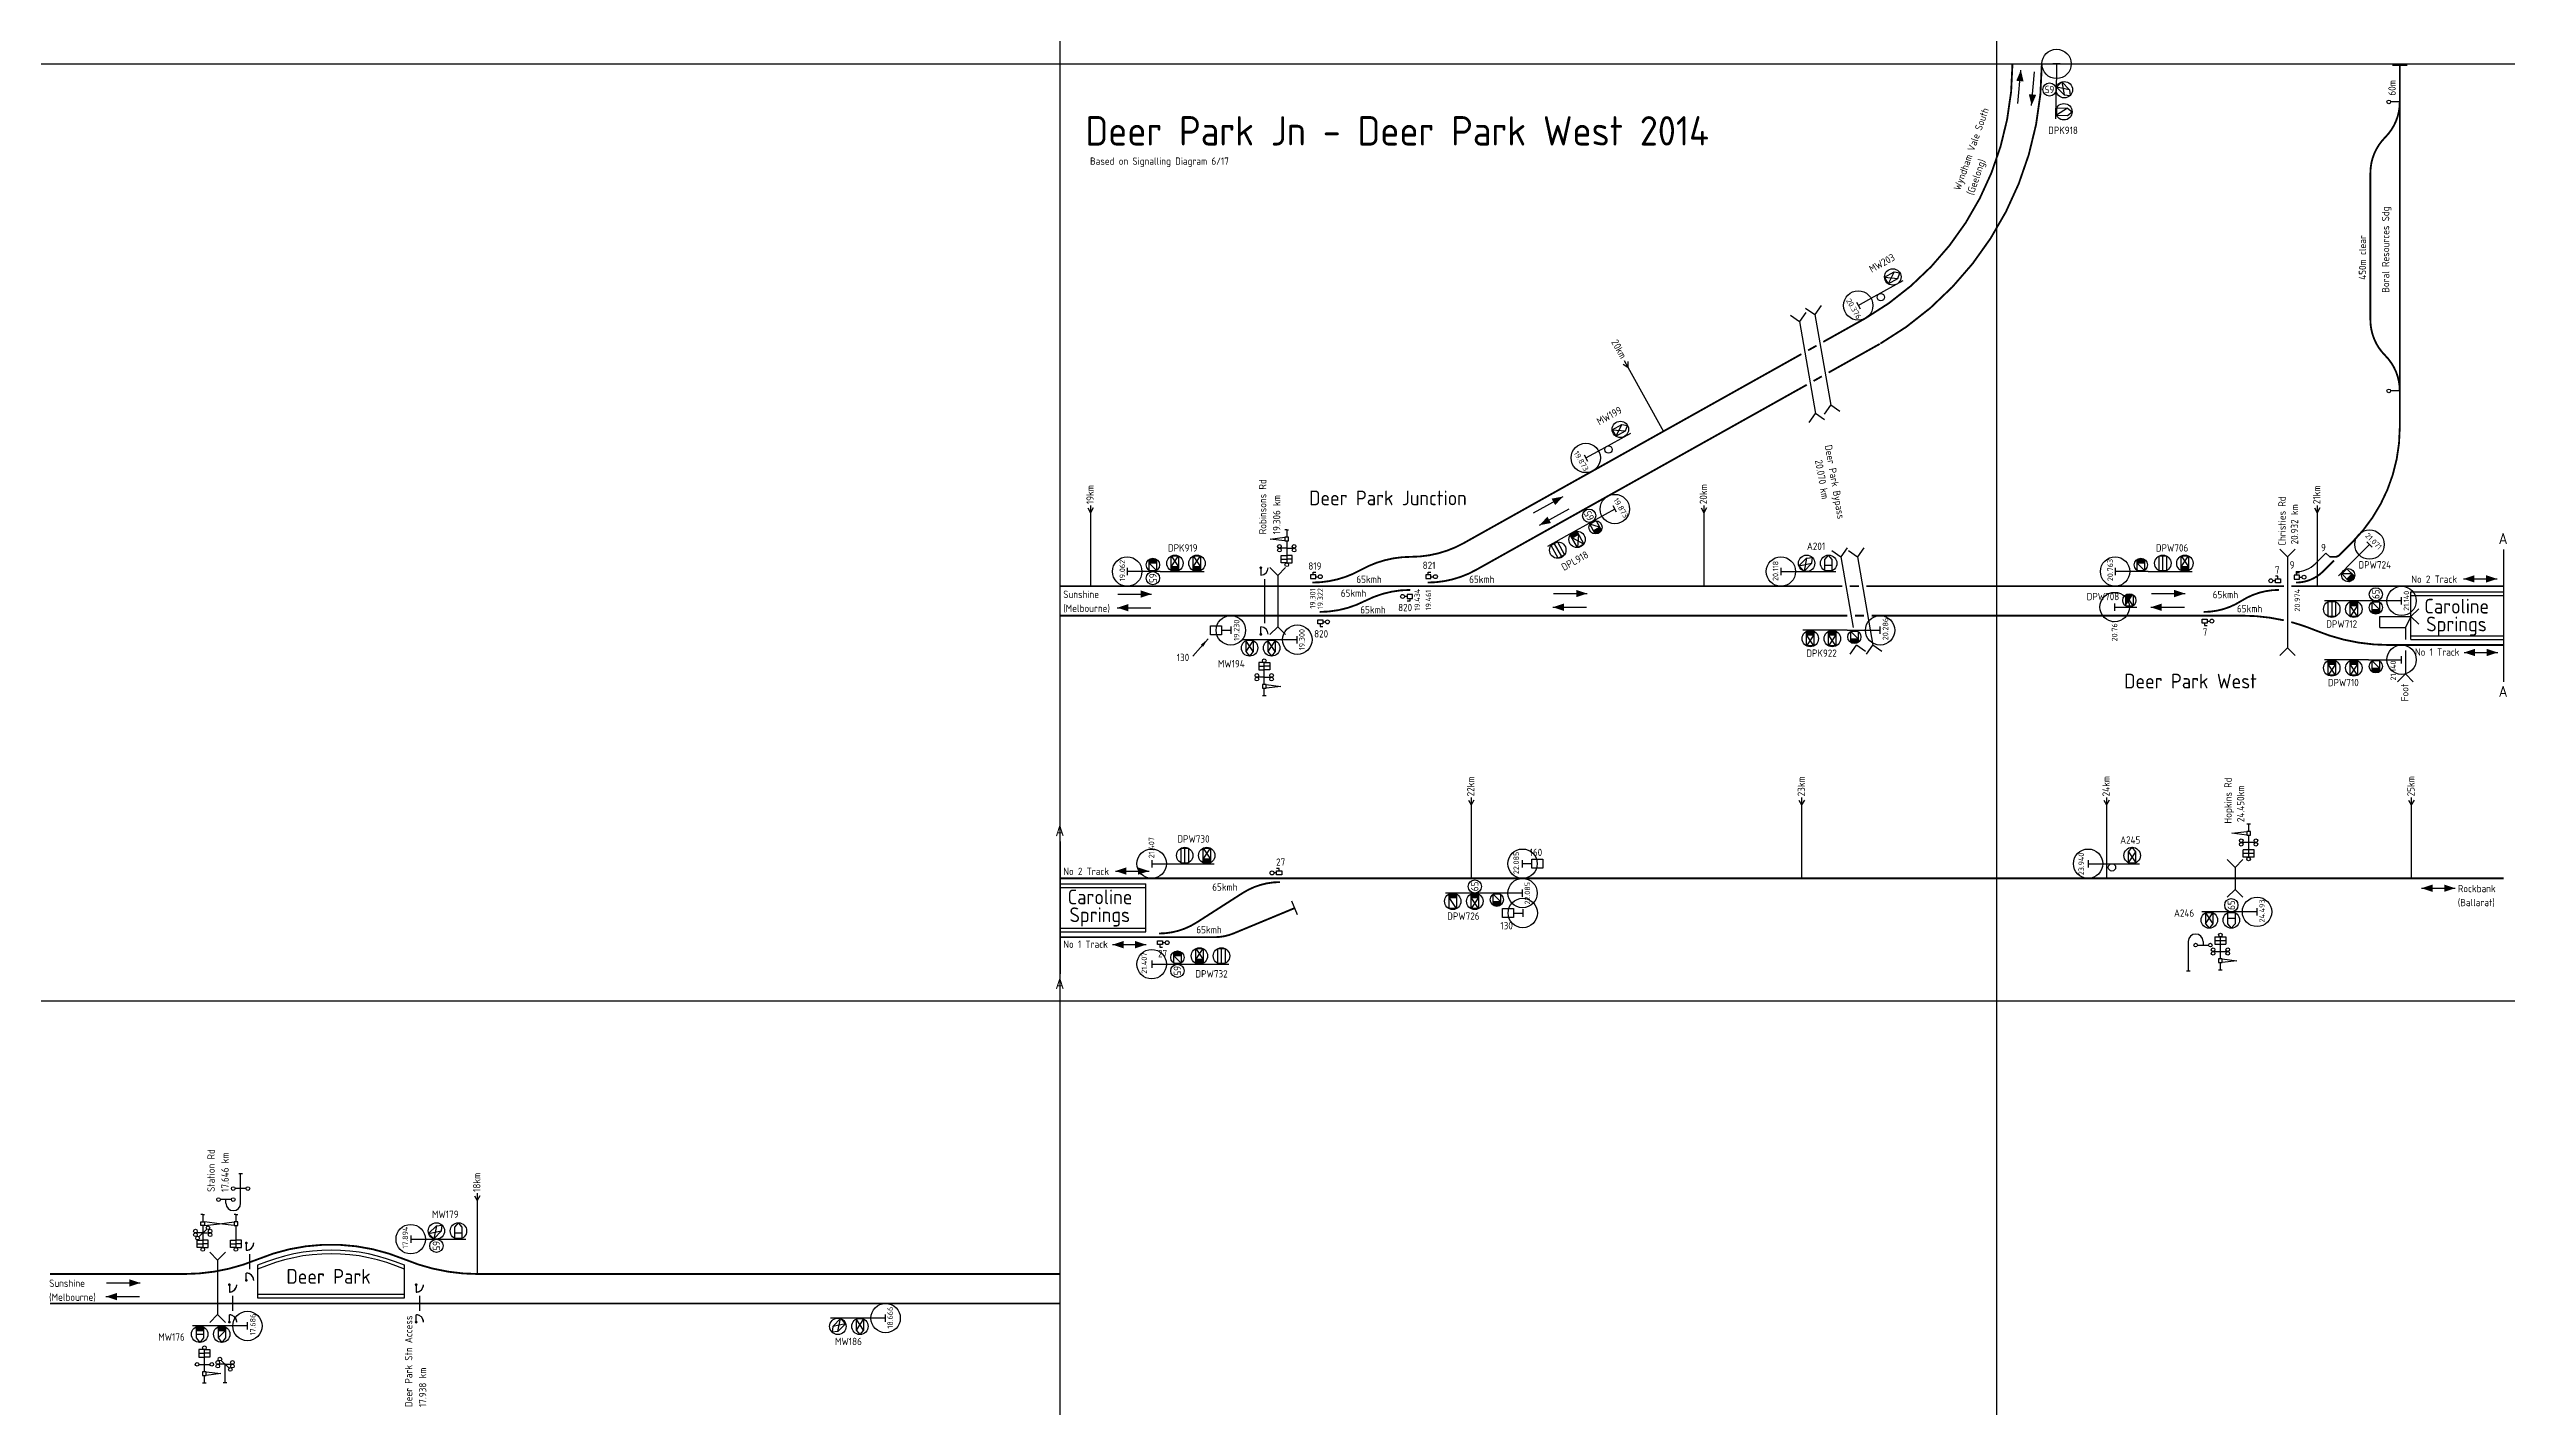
# Model space of a CAD drawing. Extents: x -391 to 278, y -454 to 280.
# Drawn here: x -391 to 278, y -454 to -84 of the extents above; entities that cross this region are included whole.
import ezdxf

# ---------------------------------------------------------------- set-up
doc = ezdxf.new("R2010")
doc.units = 0
doc.linetypes.add('DASHED2', pattern=[0.375, 0.25, -0.125])
doc.layers.get('0').update_dxf_attribs({"linetype": 'CONTINUOUS'})
doc.layers.add('CONST', color=1, linetype='CONTINUOUS')
doc.layers.add('LINE', color=5, linetype='CONTINUOUS')
doc.styles.get("Standard").update_dxf_attribs({"font": 'ISOCP'})
doc.dimstyles.new('ISO-25', dxfattribs={"dimtxt": 2.5, "dimasz": 2.5, "dimexe": 1.25, "dimexo": 0.625, "dimtad": 1, "dimtih": 1, "dimdec": 4, "dimtxsty": 'STANDARD', "dimcen": 2.5, "dimazin": 3, "dimtfac": 1, "dimtdec": 4, "dimtmove": 0, "dimatfit": 3, "dimtvp": 1, "dimtolj": 1, "dimtzin": 0})

msp = doc.modelspace()

# ---------------------------------------------------------------- texts
for s, height, rotation, p in [('60m', 2, 90, (248.14956, -96.76394)), ('Wyndham Vale South', 2, 70.45659, (129.56044, -122.74051)), ('65', 2, 179, (155.15814, -94.1244)), ('(Geelong)', 2, 70.45659, (133.14151, -124.01169)), ('Boral Resources Sdg', 2, 90, (246.38217, -150.42214)), ('MW203', 2, 29, (105.46787, -145.03619)), ('450m clear', 2, 90, (240.09813, -146.88424)), ('20.376', 1.5, 300, (98.42826, -152.53396)), ('20km', 2, 299, (34.47872, -163.84108)), ('MW199', 2, 29, (31.28605, -186.53388)), ('19.873', 1.5, 300, (24.24644, -194.03165)), ('Deer Park Bypass', 2, 280, (92.65657, -192.01342)), ('20.070 km', 2, 280, (90.00418, -196.05781)), ('19km', 2, 90, (-106.36924, -207.95781)), ('Robinsons Rd', 2, 90, (-59.37818, -216.14925)), ('19.306 km', 2, 90, (-55.57818, -216.14925)), ('19.873', 1.5, 300, (35.04494, -206.78223)), ('20km', 2, 90, (60.63076, -207.95781)), ('Christies Rd', 2, 90, (218.18008, -219.28785)), ('21km', 2, 90, (227.63076, -207.95781)), ('65', 2, 119, (30.01025, -211.73804)), ('20.932 km', 2, 90, (221.58741, -218.89552)), ('DPL918', 2, 29, (21.66557, -226.15876)), ('21.071', 1.5, 315, (239.67686, -216.69499)), ('19.062', 1.5, 90, (-97.83688, -228.90992)), ('65', 2, 270, (-91.26091, -226.81593)), ('20.118', 1.5, 90, (80.01421, -228.86088)), ('20.763', 1.5, 90, (171.16312, -228.90992)), ('19.301', 1.5, 90, (-46.0042, -236.36409)), ('19.322', 1.5, 90, (-43.94266, -236.56025)), ('19.434', 1.5, 90, (-17.53549, -236.95257)), ('19.461', 1.5, 90, (-14.49228, -236.85449)), ('20.974', 1.5, 90, (222.11039, -237.19329)), ('65', 2, 90, (243.73533, -233.76111)), ('21.140', 1.5, 90, (251.80769, -236.99624)), ('19.230', 1.5, 90, (-66.72804, -245.13787)), ('20.286', 1.5, 90, (109.95922, -244.99941)), ('20.761', 1.5, 90, (172.34221, -245.30438)), ('19.300', 1.5, 90, (-48.95964, -247.68798)), ('21.140', 1.5, 90, (248.22524, -255.94451)), ('Foot', 2, 90, (251.59361, -261.60697)), ('22km', 2, 90, (-2.72071, -287.47204)), ('23km', 2, 90, (87.27929, -287.47204)), ('24km', 2, 90, (170.27929, -287.47204)), ('Hopkins Rd', 2, 90, (203.49611, -294.87454)), ('24.450km', 2, 90, (206.90344, -294.48222)), ('25km', 2, 90, (253.27929, -287.47204)), ('21.407', 1.5, 90, (-89.90215, -304.33715)), ('22.085', 1.5, 90, (9.40978, -308.65736)), ('23.940', 1.5, 90, (163.2651, -308.95044)), ('65', 2, 90, (-1.61614, -313.27533)), ('22.085', 1.5, 90, (12.45576, -316.90368)), ('65', 2, 90, (204.38386, -318.38112)), ('24.493', 1.5, 90, (212.47373, -321.80701)), ('21.407', 1.5, 90, (-91.86761, -335.7524)), ('65', 2, 270, (-84.595, -333.66795)), ('Station Rd', 2, 90, (-345.72039, -395.12228)), ('17.646 km', 2, 90, (-341.92039, -395.12228)), ('18km', 2, 90, (-273.36924, -395.14151)), ('17.894', 1.5, 90, (-293.08405, -410.55742)), ('65', 2, 270, (-286.35917, -408.51248)), ('18.666', 1.5, 90, (-161.06745, -432.32157)), ('17.686', 1.5, 90, (-334.61611, -434.1833)), ('Deer Park Stn Access', 2, 90, (-291.92436, -453.67674)), ('17.938 km', 2, 90, (-288.12436, -453.67674))]:
    msp.add_text(s, height=height, rotation=rotation).set_placement(p)
for s, height, p in [('Deer Park Jn - Deer Park West 2014', 8, (-108.64269, -110.35249)), ('DPK918', 2, (153.51137, -107.20872)), ('Based on Signalling Diagram 6/17', 2, (-107.37154, -115.60516)), ('Deer Park Junction', 4, (-47.7261, -208.26023)), ('DPK919', 2, (-86.16296, -220.85807)), ('A201', 2, (87.817, -220.41542)), ('DPW706', 2, (182.83704, -220.85807)), ('9', 2, (227.80771, -220.77297)), ('A', 3, (276.17428, -218.79952)), ('819', 2, (-47.94885, -225.80584)), ('65kmh', 2, (-34.86698, -229.40002)), ('821', 2, (-16.80706, -225.60961)), ('65kmh', 2, (-4.14041, -229.40002)), ('7', 2, (215.24399, -226.8541)), ('9', 2, (219.2671, -225.48087)), ('DPW724', 2, (238.00745, -225.46789)), ('No 2 Track', 2, (252.39099, -229.37485)), ('Sunshine', 2, (-114.66564, -233.49357)), ('65kmh', 2, (-39.09739, -233.18253)), ('DPW708', 2, (163.98879, -234.09903)), ('65kmh', 2, (198.32573, -233.56276)), ('Caroline', 4, (255.94721, -237.71934)), ('(Melbourne)', 2, (-114.66564, -237.29357)), ('65kmh', 2, (-33.79631, -237.69426)), ('820', 2, (-23.49342, -237.08518)), ('65kmh', 2, (204.90897, -237.39141)), ('DPW712', 2, (229.22244, -241.55321)), ('Springs', 4, (256.4385, -242.57057)), ('820', 2, (-46.36657, -244.24511)), ('DPK922', 2, (87.66703, -249.50196)), ('7', 2, (195.59253, -243.73942)), ('No 1 Track', 2, (253.37374, -249.20528)), ('130', 2, (-83.76871, -250.66598)), ('MW194', 2, (-72.5706, -252.38541)), ('Deer Park West', 4, (174.19619, -258.10729)), ('DPW710', 2, (229.66703, -257.50196)), ('A', 3, (276.17428, -260.41156)), ('A', 3, (-116.82572, -298.31374)), ('DPW730', 2, (-83.59961, -300.05896)), ('A245', 2, (173.11108, -300.34972)), ('No 2 Track', 2, (-114.66439, -308.88908)), ('27', 2, (-56.72272, -306.36832)), ('160', 2, (12.30736, -303.73276)), ('Caroline', 4, (-113.46677, -316.84081)), ('65kmh', 2, (-74.11257, -313.17516)), ('Rockbank', 2, (265.05516, -313.56545)), ('Springs', 4, (-112.97548, -321.69204)), ('DPW726', 2, (-10.12903, -321.06743)), ('A246', 2, (187.77182, -320.25074)), ('(Ballarat)', 2, (265.05516, -317.36545)), ('No 1 Track', 2, (-114.66439, -328.71951)), ('65kmh', 2, (-78.43589, -324.75927)), ('130', 2, (4.3478, -323.66316)), ('27', 2, (-88.8657, -331.25364)), ('A', 3, (-116.82572, -339.92578)), ('DPW732', 2, (-78.68667, -336.7747)), ('MW179', 2, (-286.55744, -402.21005)), ('Sunshine', 2, (-390.80119, -420.97118)), ('Deer Park', 4, (-326.20776, -420.11843)), ('(Melbourne)', 2, (-390.80119, -424.77118)), ('MW176', 2, (-361.09632, -435.62021)), ('MW186', 2, (-176.82497, -436.82283))]:
    msp.add_text(s, height=height).set_placement(p)

# ---------------------------------------------------------------- linework, layer by layer
for p, q in [((145.29623, -98.95837), (146.07709, -89.82263)), ((148.99156, -99.4712), (149.77243, -90.33546)), ((156.79007, -88.15009), (154.79037, -88.11519)), ((155.73786, -91.13218), (155.63315, -97.13127)), ((155.79022, -88.13264), (155.73786, -91.13218)), ((157.2338, -93.03726), (155.79512, -94.42658)), ((157.2338, -93.03726), (157.8791, -96.5846)), ((157.2338, -93.03726), (159.31778, -95.19528)), ((247.25373, -88.49495), (251.25373, -88.49495)), ((155.63315, -97.13127), (155.52843, -103.13036)), ((155.81682, -100.13493), (155.78192, -102.13463)), ((158.81637, -100.18729), (155.78192, -102.13463)), ((159.31778, -95.19528), (155.79512, -94.42658)), ((155.79512, -94.42658), (157.8791, -96.5846)), ((155.81682, -100.13493), (158.81637, -100.18729)), ((157.8791, -96.5846), (159.45708, -96.77909)), ((158.81637, -100.18729), (160.03479, -101.20871)), ((159.31778, -95.19528), (159.45708, -96.77909)), ((249.25373, -98.49495), (246.75373, -98.49495)), ((155.78192, -102.13463), (158.78146, -102.18699)), ((158.78146, -102.18699), (160.03479, -101.20871)), ((108.78808, -150.00279), (114.03579, -147.09393)), ((108.96844, -146.20284), (111.5923, -144.74841)), ((108.96844, -146.20284), (112.56192, -146.49765)), ((108.96844, -146.20284), (109.93806, -147.95208)), ((111.5923, -144.74841), (109.93806, -147.95208)), ((109.93806, -147.95208), (112.56192, -146.49765)), ((111.5923, -144.74841), (113.1582, -145.02377)), ((112.56192, -146.49765), (113.1582, -145.02377)), ((91.65675, -153.8498), (89.93602, -156.30726)), ((101.30631, -153.00664), (102.27593, -154.75588)), ((101.79112, -153.88126), (106.16422, -151.45721)), ((106.16422, -151.45721), (108.78808, -150.00279)), ((83.30768, -156.54218), (85.76513, -158.26291)), ((87.48586, -155.80546), (85.76513, -158.26291)), ((85.76513, -158.26291), (90.17877, -183.2939)), ((87.47857, -154.58653), (89.93602, -156.30726)), ((89.93602, -156.30726), (94.28906, -180.99458)), ((37.7666, -169.8719), (39.05235, -170.64446)), ((38.08273, -168.89522), (39.05235, -170.64446)), ((39.07853, -169.14468), (39.05235, -170.64446)), ((249.25373, -177.12236), (246.75373, -177.12236)), ((34.78662, -187.70052), (37.41048, -186.24609)), ((37.41048, -186.24609), (35.75624, -189.44976)), ((37.41048, -186.24609), (38.97638, -186.52146)), ((38.3801, -187.99533), (38.97638, -186.52146)), ((88.45804, -185.75136), (90.17877, -183.2939)), ((92.63623, -185.01463), (90.17877, -183.2939)), ((92.56833, -183.45204), (94.28906, -180.99458)), ((96.74652, -182.71531), (94.28906, -180.99458)), ((27.6093, -195.37895), (31.9824, -192.9549)), ((31.9824, -192.9549), (34.60626, -191.50047)), ((34.60626, -191.50047), (39.85398, -188.59161)), ((34.78662, -187.70052), (38.3801, -187.99533)), ((34.78662, -187.70052), (35.75624, -189.44976)), ((35.75624, -189.44976), (38.3801, -187.99533)), ((27.12449, -194.50433), (28.09411, -196.25357)), ((13.38861, -210.32367), (21.40804, -205.87843)), ((-108.01279, -208.98948), (-107.26279, -210.28852)), ((-107.26279, -208.28852), (-107.26279, -210.28852)), ((-106.51279, -208.98948), (-107.26279, -210.28852)), ((15.02315, -213.67728), (23.04258, -209.23204)), ((27.64373, -213.65284), (22.39601, -216.5617)), ((32.89144, -210.74398), (27.64373, -213.65284)), ((30.41437, -212.46323), (28.66513, -213.43284)), ((31.38399, -214.21246), (28.66513, -213.43284)), ((30.11956, -216.0567), (28.66513, -213.43284)), ((30.41437, -212.46323), (31.8688, -215.08708)), ((35.5153, -209.28955), (32.89144, -210.74398)), ((36.00011, -210.16417), (35.03049, -208.41493)), ((58.98721, -208.98948), (59.73721, -210.28852)), ((59.73721, -208.28852), (59.73721, -210.28852)), ((60.48721, -208.98948), (59.73721, -210.28852)), ((225.98721, -208.98948), (226.73721, -210.28852)), ((226.73721, -208.28852), (226.73721, -210.28852)), ((227.48721, -208.98948), (226.73721, -210.28852)), ((-58.32697, -217.44111), (-54.32697, -216.94111)), ((-54.32697, -217.94111), (-58.32697, -217.44111)), ((-53.82697, -219.94111), (-55.82697, -219.94111)), ((-54.32697, -216.94111), (-54.32697, -217.94111)), ((-53.82697, -216.94111), (-54.32697, -216.94111)), ((-54.32697, -217.94111), (-53.32697, -217.94111)), ((-53.82697, -214.94111), (-54.32648, -214.96329)), ((-53.82697, -214.94111), (-53.32746, -214.96329)), ((-53.82697, -214.94111), (-53.82697, -216.94111)), ((-53.82697, -214.94111), (-53.82697, -216.94111)), ((-53.32697, -216.94111), (-53.82697, -216.94111)), ((-53.82697, -217.94111), (-53.82697, -223.94111)), ((-53.82697, -217.94111), (-53.82697, -223.94111)), ((-53.82697, -219.94111), (-51.82697, -219.94111)), ((-53.32697, -217.94111), (-53.32697, -216.94111)), ((22.39601, -216.5617), (17.14829, -219.47056)), ((19.8866, -218.2226), (18.13736, -219.19222)), ((20.0766, -222.69069), (18.13736, -219.19222)), ((19.01198, -218.70741), (20.95122, -222.20589)), ((19.8866, -218.2226), (21.82584, -221.72108)), ((25.13431, -215.31374), (23.38508, -216.28336)), ((25.32431, -219.78184), (23.38508, -216.28336)), ((23.86989, -217.15798), (25.61912, -216.18836)), ((27.07355, -218.81222), (23.86989, -217.15798)), ((25.13431, -215.31374), (27.07355, -218.81222)), ((25.61912, -216.18836), (25.32431, -219.78184)), ((27.07355, -218.81222), (25.32431, -219.78184)), ((29.63475, -215.18208), (31.38399, -214.21246)), ((31.8688, -215.08708), (30.11956, -216.0567)), ((94.59712, -220.56779), (97.05457, -222.28852)), ((98.7753, -219.83106), (97.05457, -222.28852)), ((99.11284, -220.56779), (101.5703, -222.28852)), ((103.29103, -219.83106), (101.5703, -222.28852)), ((216.56611, -220.1672), (218.68744, -222.28852)), ((220.80876, -220.1672), (218.68744, -222.28852)), ((241.01173, -218.93916), (236.76909, -223.1818)), ((241.71884, -219.64627), (240.30462, -218.23205)), ((277.51395, -220.28852), (277.51395, -256.28852)), ((-97.26279, -225.28852), (-97.26279, -227.28852)), ((-88.26279, -226.28852), (-97.26279, -226.28852)), ((-91.26279, -222.98574), (-89.26279, -222.98574)), ((-91.26279, -225.98574), (-91.26279, -222.98574)), ((-91.26279, -223.98574), (-89.26279, -225.98574)), ((-89.26279, -223.98574), (-91.26279, -223.98574)), ((-91.26279, -225.98574), (-89.26279, -225.98574)), ((-89.26279, -222.98574), (-89.26279, -225.98574)), ((-88.26279, -226.28852), (-82.26279, -226.28852)), ((-85.26279, -222.05245), (-83.26279, -222.05245)), ((-85.26279, -226.05245), (-85.26279, -222.05245)), ((-85.26279, -222.05245), (-83.26279, -225.05245)), ((-85.26279, -225.05245), (-83.26279, -222.05245)), ((-83.26279, -225.05245), (-85.26279, -225.05245)), ((-85.26279, -226.05245), (-83.26279, -226.05245)), ((-83.26279, -222.05245), (-83.26279, -226.05245)), ((-82.26279, -226.28852), (-76.26279, -226.28852)), ((-79.26279, -225.05245), (-77.26279, -222.05245)), ((-79.26279, -222.05245), (-77.26279, -225.05245)), ((-79.26279, -226.05245), (-79.26279, -222.05245)), ((-79.26279, -222.05245), (-77.26279, -222.05245)), ((-77.26279, -225.05245), (-79.26279, -225.05245)), ((-79.26279, -226.05245), (-77.26279, -226.05245)), ((-77.26279, -222.05245), (-77.26279, -226.05245)), ((-60.87623, -225.27437), (-60.87623, -227.27437)), ((-58.38411, -225.20537), (-56.26279, -227.32669)), ((-54.14147, -225.20537), (-56.26279, -227.32669)), ((-56.26279, -227.32669), (-56.26279, -241.32669)), ((-55.32697, -221.94111), (-53.82697, -221.94111)), ((-55.32697, -223.94111), (-55.32697, -221.94111)), ((-55.32697, -222.94111), (-53.82697, -222.94111)), ((-53.82697, -223.94111), (-55.32697, -223.94111)), ((-52.32697, -221.94111), (-53.82697, -221.94111)), ((-52.32697, -222.94111), (-53.82697, -222.94111)), ((-53.82697, -223.94111), (-52.32697, -223.94111)), ((-52.32697, -223.94111), (-52.32697, -221.94111)), ((-46.64141, -226.44713), (-45.93141, -226.44713)), ((-46.64141, -227.15713), (-46.64141, -226.44713)), ((-15.27863, -226.44713), (-14.56863, -226.44713)), ((-15.27863, -227.15713), (-15.27863, -226.44713)), ((21.82584, -221.72108), (20.0766, -222.69069)), ((80.73721, -225.28852), (80.73721, -227.28852)), ((80.73721, -226.28852), (83.73721, -226.28852)), ((83.73721, -226.28852), (89.73721, -226.28852)), ((85.61589, -224.75956), (87.73721, -222.63824)), ((85.61589, -224.75956), (89.15142, -224.05245)), ((85.61589, -224.75956), (87.0301, -226.17377)), ((87.73721, -222.63824), (87.0301, -226.17377)), ((87.0301, -226.17377), (89.15142, -224.05245)), ((87.73721, -222.63824), (89.31835, -222.47131)), ((89.15142, -224.05245), (89.31835, -222.47131)), ((89.73721, -226.28852), (95.73721, -226.28852)), ((92.73721, -223.05245), (93.73721, -221.81638)), ((92.73721, -226.05245), (92.73721, -223.05245)), ((92.73721, -224.55245), (94.73721, -224.55245)), ((92.73721, -226.05245), (94.73721, -226.05245)), ((94.73721, -223.05245), (93.73721, -221.81638)), ((94.73721, -226.05245), (94.73721, -223.05245)), ((97.05457, -222.28852), (100.44991, -241.54443)), ((101.5703, -222.28852), (105.80215, -246.28852)), ((171.73721, -225.28852), (171.73721, -227.28852)), ((180.73721, -226.28852), (171.73721, -226.28852)), ((177.73721, -225.98574), (177.73721, -222.98574)), ((177.73721, -222.98574), (179.73721, -222.98574)), ((177.73721, -223.98574), (179.73721, -225.98574)), ((179.73721, -223.98574), (177.73721, -223.98574)), ((177.73721, -225.98574), (179.73721, -225.98574)), ((179.73721, -222.98574), (179.73721, -225.98574)), ((180.73721, -226.28852), (186.73721, -226.28852)), ((183.73721, -222.05245), (185.73721, -222.05245)), ((183.73721, -226.05245), (183.73721, -222.05245)), ((183.73721, -226.05245), (185.73721, -226.05245)), ((184.73721, -226.05245), (184.73721, -222.05245)), ((185.73721, -222.05245), (185.73721, -226.05245)), ((186.73721, -226.28852), (192.73721, -226.28852)), ((189.73721, -225.05245), (191.73721, -222.05245)), ((189.73721, -222.05245), (191.73721, -225.05245)), ((189.73721, -226.05245), (189.73721, -222.05245)), ((189.73721, -222.05245), (191.73721, -222.05245)), ((191.73721, -225.05245), (189.73721, -225.05245)), ((189.73721, -226.05245), (191.73721, -226.05245)), ((191.73721, -222.05245), (191.73721, -226.05245)), ((218.68744, -222.28852), (218.68744, -247.02569)), ((221.02242, -226.32133), (221.02242, -227.29666)), ((221.21889, -226.58666), (221.92889, -226.58666)), ((221.21889, -227.29666), (221.21889, -226.58666)), ((226.22297, -224.1672), (229.14094, -221.24922)), ((229.14094, -221.24922), (230.18024, -222.28852)), ((236.76909, -223.1818), (232.52645, -227.42444)), ((234.86186, -225.51721), (233.44765, -226.93143)), ((236.27608, -226.93143), (233.44765, -226.93143)), ((235.56897, -229.05275), (233.44765, -226.93143)), ((234.86186, -225.51721), (236.98319, -227.63853)), ((234.86186, -228.34564), (236.27608, -226.93143)), ((-99.78398, -232.41337), (-90.61493, -232.41337)), ((-59.78248, -240.33363), (-59.78248, -228.33363)), ((-20.32536, -233.60207), (-20.32536, -234.31207)), ((18.83881, -232.28424), (28.00786, -232.28424)), ((181.63146, -232.28424), (190.8005, -232.28424)), ((216.09072, -227.55826), (215.38072, -227.55826)), ((216.09072, -228.26826), (216.09072, -227.55826)), ((236.98319, -227.63853), (235.56897, -229.05275)), ((249.73721, -235.28852), (249.73721, -233.28852)), ((252.30395, -231.78852), (277.51395, -231.78852)), ((252.30395, -244.78852), (252.30395, -231.78852)), ((252.30395, -232.78852), (277.51395, -232.78852)), ((266.57363, -228.29497), (275.74267, -228.29497)), ((-99.98025, -236.13895), (-90.8112, -236.13895)), ((-44.68724, -240.53018), (-44.68724, -241.24018)), ((-20.32536, -234.31207), (-21.03536, -234.31207)), ((18.64255, -236.00982), (27.81159, -236.00982)), ((181.43519, -236.00982), (190.60424, -236.00982)), ((196.12027, -240.30877), (196.12027, -241.01877)), ((234.73721, -234.28852), (228.73721, -234.28852)), ((231.73721, -234.52459), (229.73721, -234.52459)), ((229.73721, -238.52459), (229.73721, -234.52459)), ((231.73721, -238.52459), (229.73721, -238.52459)), ((230.73721, -234.52459), (230.73721, -238.52459)), ((231.73721, -234.52459), (231.73721, -238.52459)), ((240.73721, -234.28852), (234.73721, -234.28852)), ((235.73721, -238.52459), (235.73721, -234.52459)), ((237.73721, -234.52459), (235.73721, -234.52459)), ((237.73721, -235.52459), (235.73721, -238.52459)), ((237.73721, -238.52459), (235.73721, -235.52459)), ((235.73721, -235.52459), (237.73721, -235.52459)), ((237.73721, -238.52459), (235.73721, -238.52459)), ((237.73721, -234.52459), (237.73721, -238.52459)), ((246.73721, -234.28852), (240.73721, -234.28852)), ((241.73721, -237.59129), (241.73721, -234.59129)), ((243.73721, -234.59129), (241.73721, -234.59129)), ((243.73721, -236.59129), (241.73721, -234.59129)), ((241.73721, -236.59129), (243.73721, -236.59129)), ((243.73721, -237.59129), (241.73721, -237.59129)), ((243.73721, -234.59129), (243.73721, -237.59129)), ((243.80343, -238.52652), (252.30395, -238.52652)), ((243.80343, -241.52652), (243.80343, -238.52652)), ((249.73721, -234.28852), (246.73721, -234.28852)), ((252.30395, -238.52652), (250.78096, -241.52652)), ((254.42528, -236.4052), (252.30395, -238.52652)), ((254.42528, -240.64784), (252.30395, -238.52652)), ((-74.54381, -241.03852), (-71.54381, -241.03852)), ((-74.54381, -243.53852), (-74.54381, -241.03852)), ((-71.54381, -243.53852), (-74.54381, -243.53852)), ((-71.54381, -241.03852), (-71.54381, -243.53852)), ((-71.54381, -242.28852), (-69.04381, -242.28852)), ((-69.04381, -241.28852), (-69.04381, -243.28852)), ((-59.93601, -244.83863), (-65.93601, -244.83863)), ((-64.93601, -245.0747), (-64.93601, -248.0747)), ((-62.93601, -245.0747), (-64.93601, -248.0747)), ((-62.93601, -248.0747), (-64.93601, -245.0747)), ((-62.93601, -245.0747), (-64.93601, -245.0747)), ((-62.93601, -245.0747), (-62.93601, -248.0747)), ((-60.87623, -243.37901), (-60.87623, -241.37901)), ((-53.93601, -244.83863), (-59.93601, -244.83863)), ((-58.93601, -245.0747), (-58.93601, -248.0747)), ((-56.93601, -245.0747), (-58.93601, -248.0747)), ((-56.93601, -248.0747), (-58.93601, -245.0747)), ((-56.93601, -245.0747), (-58.93601, -245.0747)), ((-58.38411, -243.44801), (-56.26279, -241.32669)), ((-56.93601, -245.0747), (-56.93601, -248.0747)), ((-54.14147, -243.44801), (-56.26279, -241.32669)), ((-50.93601, -244.83863), (-53.93601, -244.83863)), ((-50.93601, -245.83863), (-50.93601, -243.83863)), ((-44.68724, -241.24018), (-43.97724, -241.24018)), ((92.73721, -242.28852), (86.73721, -242.28852)), ((87.73721, -246.52459), (87.73721, -242.52459)), ((89.73721, -242.52459), (87.73721, -242.52459)), ((89.73721, -243.52459), (87.73721, -246.52459)), ((89.73721, -246.52459), (87.73721, -243.52459)), ((87.73721, -243.52459), (89.73721, -243.52459)), ((89.73721, -246.52459), (87.73721, -246.52459)), ((89.73721, -242.52459), (89.73721, -246.52459)), ((98.73721, -242.28852), (92.73721, -242.28852)), ((95.73721, -242.52459), (93.73721, -242.52459)), ((93.73721, -246.52459), (93.73721, -242.52459)), ((93.73721, -243.52459), (95.73721, -243.52459)), ((95.73721, -246.52459), (93.73721, -243.52459)), ((95.73721, -243.52459), (93.73721, -246.52459)), ((95.73721, -246.52459), (93.73721, -246.52459)), ((95.73721, -242.52459), (95.73721, -246.52459)), ((98.73721, -242.28852), (107.73721, -242.28852)), ((99.56569, -248.74597), (101.28642, -246.28852)), ((101.73721, -244.59129), (99.73721, -242.59129)), ((101.73721, -242.59129), (99.73721, -242.59129)), ((99.73721, -245.59129), (99.73721, -242.59129)), ((99.73721, -244.59129), (101.73721, -244.59129)), ((101.73721, -245.59129), (99.73721, -245.59129)), ((103.74388, -248.00925), (101.28642, -246.28852)), ((101.73721, -242.59129), (101.73721, -245.59129)), ((104.08142, -248.74597), (105.80215, -246.28852)), ((108.2596, -248.00925), (105.80215, -246.28852)), ((107.73721, -243.28852), (107.73721, -241.28852)), ((196.12027, -241.01877), (196.83027, -241.01877)), ((216.56611, -249.14701), (218.68744, -247.02569)), ((220.80876, -249.14701), (218.68744, -247.02569)), ((243.80343, -241.52652), (250.78096, -241.52652)), ((250.78096, -241.52652), (250.78096, -244.78852)), ((252.30395, -243.78852), (277.51395, -243.78852)), ((252.30395, -244.78852), (277.51395, -244.78852)), ((-64.93601, -248.0747), (-63.93601, -249.31076)), ((-62.93601, -248.0747), (-63.93601, -249.31076)), ((-59.9431, -251.06685), (-61.4431, -251.06685)), ((-61.4431, -251.06685), (-61.4431, -253.06685)), ((-61.4431, -252.06685), (-59.9431, -252.06685)), ((-61.4431, -253.06685), (-59.9431, -253.06685)), ((-59.9431, -251.06685), (-58.4431, -251.06685)), ((-59.9431, -257.06685), (-59.9431, -251.06685)), ((-59.9431, -257.06685), (-59.9431, -251.06685)), ((-58.4431, -252.06685), (-59.9431, -252.06685)), ((-58.4431, -253.06685), (-59.9431, -253.06685)), ((-58.93601, -248.0747), (-57.93601, -249.31076)), ((-58.4431, -251.06685), (-58.4431, -253.06685)), ((-56.93601, -248.0747), (-57.93601, -249.31076)), ((234.73721, -250.28852), (228.73721, -250.28852)), ((231.73721, -250.52459), (229.73721, -250.52459)), ((229.73721, -254.52459), (229.73721, -250.52459)), ((229.73721, -251.52459), (231.73721, -251.52459)), ((231.73721, -254.52459), (229.73721, -251.52459)), ((231.73721, -251.52459), (229.73721, -254.52459)), ((231.73721, -250.52459), (231.73721, -254.52459)), ((240.73721, -250.28852), (234.73721, -250.28852)), ((235.73721, -254.52459), (235.73721, -250.52459)), ((237.73721, -250.52459), (235.73721, -250.52459)), ((237.73721, -251.52459), (235.73721, -254.52459)), ((237.73721, -254.52459), (235.73721, -251.52459)), ((235.73721, -251.52459), (237.73721, -251.52459)), ((237.73721, -250.52459), (237.73721, -254.52459)), ((240.73721, -250.28852), (249.73721, -250.28852)), ((241.73721, -253.59129), (241.73721, -250.59129)), ((243.73721, -250.59129), (241.73721, -250.59129)), ((243.73721, -252.59129), (241.73721, -250.59129)), ((241.73721, -252.59129), (243.73721, -252.59129)), ((243.73721, -253.59129), (241.73721, -253.59129)), ((243.73721, -250.59129), (243.73721, -253.59129)), ((248.65964, -256.27126), (250.78096, -254.14994)), ((249.73721, -251.28852), (249.73721, -249.28852)), ((250.78096, -247.78852), (250.78096, -254.14994)), ((252.90228, -256.27126), (250.78096, -254.14994)), ((266.77032, -248.32174), (275.93937, -248.32174)), ((-59.9431, -255.06685), (-61.9431, -255.06685)), ((-60.4431, -257.06685), (-60.4431, -258.06685)), ((-59.4431, -257.06685), (-60.4431, -257.06685)), ((-60.4431, -258.06685), (-59.9431, -258.06685)), ((-60.4431, -260.06685), (-59.4431, -260.06685)), ((-59.9431, -255.06685), (-57.9431, -255.06685)), ((-59.9431, -260.06685), (-59.9431, -258.06685)), ((-59.9431, -260.06685), (-59.9431, -258.06685)), ((-59.9431, -258.06685), (-59.4431, -258.06685)), ((-59.4431, -257.06685), (-55.4431, -257.56685)), ((-59.4431, -258.06685), (-59.4431, -257.06685)), ((-55.4431, -257.56685), (-59.4431, -258.06685)), ((231.73721, -254.52459), (229.73721, -254.52459)), ((237.73721, -254.52459), (235.73721, -254.52459)), ((-4.36426, -288.50371), (-3.61426, -289.80274)), ((-3.61426, -287.80274), (-3.61426, -289.80274)), ((-2.86426, -288.50371), (-3.61426, -289.80274)), ((85.63574, -288.50371), (86.38574, -289.80274)), ((86.38574, -287.80274), (86.38574, -289.80274)), ((87.13574, -288.50371), (86.38574, -289.80274)), ((168.63574, -288.50371), (169.38574, -289.80274)), ((169.38574, -287.80274), (169.38574, -289.80274)), ((170.13574, -288.50371), (169.38574, -289.80274)), ((251.63574, -288.50371), (252.38574, -289.80274)), ((252.38574, -287.80274), (252.38574, -289.80274)), ((253.13574, -288.50371), (252.38574, -289.80274)), ((-115.48605, -299.80274), (-115.48605, -335.80274)), ((203.56648, -297.53003), (207.56648, -297.03003)), ((207.56648, -298.03003), (203.56648, -297.53003)), ((210.06648, -300.03003), (206.06648, -300.03003)), ((208.56648, -295.03003), (207.56648, -295.03003)), ((207.56648, -297.03003), (207.56648, -298.03003)), ((208.06648, -297.03003), (207.56648, -297.03003)), ((207.56648, -298.03003), (208.56648, -298.03003)), ((208.06648, -295.03003), (208.06648, -297.03003)), ((208.06648, -295.03003), (208.06648, -297.03003)), ((208.56648, -297.03003), (208.06648, -297.03003)), ((208.06648, -298.03003), (208.06648, -304.03003)), ((208.06648, -298.03003), (208.06648, -304.03003)), ((208.56648, -298.03003), (208.56648, -297.03003)), ((-100.48175, -307.8092), (-91.3127, -307.8092)), ((-90.59688, -304.80274), (-90.59688, -306.80274)), ((-90.59688, -305.80274), (-85.59688, -305.80274)), ((-85.59688, -305.80274), (-79.59688, -305.80274)), ((-82.59688, -305.56668), (-82.59688, -301.56668)), ((-82.59688, -301.56668), (-80.59688, -301.56668)), ((-82.59688, -305.56668), (-80.59688, -305.56668)), ((-81.59688, -305.56668), (-81.59688, -301.56668)), ((-80.59688, -301.56668), (-80.59688, -305.56668)), ((-79.59688, -305.80274), (-73.59688, -305.80274)), ((-76.59688, -304.56668), (-74.59688, -301.56668)), ((-76.59688, -301.56668), (-74.59688, -304.56668)), ((-76.59688, -305.56668), (-76.59688, -301.56668)), ((-76.59688, -301.56668), (-74.59688, -301.56668)), ((-74.59688, -304.56668), (-76.59688, -304.56668)), ((-76.59688, -305.56668), (-74.59688, -305.56668)), ((-74.59688, -301.56668), (-74.59688, -305.56668)), ((-55.87599, -307.07249), (-56.58599, -307.07249)), ((-55.87599, -307.78249), (-55.87599, -307.07249)), ((10.38574, -306.80274), (10.38574, -304.80274)), ((12.88574, -305.80274), (10.38574, -305.80274)), ((12.88574, -307.05274), (12.88574, -304.55274)), ((12.88574, -304.55274), (15.88574, -304.55274)), ((15.88574, -307.05274), (12.88574, -307.05274)), ((15.88574, -304.55274), (15.88574, -307.05274)), ((164.38574, -304.80274), (164.38574, -306.80274)), ((164.38574, -305.80274), (169.38574, -305.80274)), ((169.38574, -305.80274), (172.38574, -305.80274)), ((172.38574, -305.80274), (178.38574, -305.80274)), ((175.38574, -302.56668), (176.38574, -301.33061)), ((175.38574, -305.56668), (177.38574, -302.56668)), ((175.38574, -302.56668), (177.38574, -305.56668)), ((175.38574, -305.56668), (175.38574, -302.56668)), ((175.38574, -305.56668), (177.38574, -305.56668)), ((177.38574, -302.56668), (176.38574, -301.33061)), ((177.38574, -305.56668), (177.38574, -302.56668)), ((202.26442, -304.70158), (204.38574, -306.8229)), ((206.50706, -304.70158), (204.38574, -306.8229)), ((204.38574, -306.8229), (204.38574, -312.78259)), ((206.56648, -304.03003), (206.56648, -302.03003)), ((209.56648, -302.03003), (206.56648, -302.03003)), ((209.56648, -303.03003), (206.56648, -303.03003)), ((209.56648, -304.03003), (206.56648, -304.03003)), ((209.56648, -304.03003), (209.56648, -302.03003)), ((-115.48605, -311.30274), (-92.17017, -311.30274)), ((-115.48605, -312.30274), (-92.17017, -312.30274)), ((-92.17017, -324.30274), (-92.17017, -311.30274)), ((-4.61426, -313.80274), (-10.61426, -313.80274)), ((-9.61426, -318.03881), (-9.61426, -314.03881)), ((-7.61426, -314.03881), (-9.61426, -314.03881)), ((-7.61426, -314.03881), (-7.61426, -318.03881)), ((1.38574, -313.80274), (-4.61426, -313.80274)), ((-3.61426, -318.03881), (-3.61426, -314.03881)), ((-1.61426, -314.03881), (-3.61426, -314.03881)), ((-1.61426, -314.03881), (-1.61426, -318.03881)), ((7.38574, -313.80274), (1.38574, -313.80274)), ((4.38574, -314.10552), (2.38574, -314.10552)), ((4.38574, -316.10552), (2.38574, -314.10552)), ((2.38574, -317.10552), (2.38574, -314.10552)), ((4.38574, -314.10552), (4.38574, -317.10552)), ((10.38574, -313.80274), (7.38574, -313.80274)), ((10.38574, -314.80274), (10.38574, -312.80274)), ((202.26442, -314.90391), (204.38574, -312.78259)), ((206.50706, -314.90391), (204.38574, -312.78259)), ((255.17149, -312.48525), (264.34054, -312.48525)), ((-50.88237, -319.72855), (-52.4131, -316.03303)), ((-7.61426, -318.03881), (-9.61426, -315.03881)), ((-9.61426, -315.03881), (-7.61426, -315.03881)), ((-7.61426, -318.03881), (-9.61426, -318.03881)), ((-1.61426, -315.03881), (-3.61426, -318.03881)), ((-1.61426, -318.03881), (-3.61426, -315.03881)), ((-3.61426, -315.03881), (-1.61426, -315.03881)), ((-1.61426, -318.03881), (-3.61426, -318.03881)), ((2.38574, -316.10552), (4.38574, -316.10552)), ((4.38574, -317.10552), (2.38574, -317.10552)), ((4.94146, -320.47057), (4.94146, -317.97057)), ((4.94146, -317.97057), (7.94146, -317.97057)), ((7.94146, -320.47057), (4.94146, -320.47057)), ((7.94146, -317.97057), (7.94146, -320.47057)), ((7.94146, -319.22057), (10.44146, -319.22057)), ((10.44146, -318.22057), (10.44146, -320.22057)), ((201.38574, -318.90853), (195.38574, -318.90853)), ((196.38574, -322.1446), (198.38574, -319.1446)), ((196.38574, -319.1446), (198.38574, -322.1446)), ((196.38574, -319.1446), (196.38574, -322.1446)), ((198.38574, -319.1446), (196.38574, -319.1446)), ((198.38574, -319.1446), (198.38574, -322.1446)), ((207.38574, -318.90853), (201.38574, -318.90853)), ((202.38574, -319.1446), (202.38574, -322.1446)), ((204.38574, -319.1446), (202.38574, -319.1446)), ((202.38574, -320.6446), (204.38574, -320.6446)), ((204.38574, -319.1446), (204.38574, -322.1446)), ((210.38574, -318.90853), (207.38574, -318.90853)), ((210.38574, -319.90853), (210.38574, -317.90853)), ((-115.48605, -323.30274), (-92.17017, -323.30274)), ((-115.48605, -324.30274), (-92.17017, -324.30274)), ((-101.26781, -327.83597), (-92.09876, -327.83597)), ((-88.33796, -327.823), (-88.33796, -328.533)), ((191.67319, -326.94125), (191.67319, -334.94125)), ((195.67319, -326.94125), (195.67319, -327.94125)), ((196.38574, -322.1446), (197.38574, -323.38067)), ((198.38574, -322.1446), (197.38574, -323.38067)), ((198.92521, -325.70157), (198.92521, -327.70157)), ((198.92521, -325.70157), (201.92521, -325.70157)), ((198.92521, -326.70157), (201.92521, -326.70157)), ((198.92521, -327.70157), (201.92521, -327.70157)), ((200.42521, -331.70157), (200.42521, -325.70157)), ((200.42521, -331.70157), (200.42521, -325.70157)), ((201.92521, -325.70157), (201.92521, -327.70157)), ((202.38574, -322.1446), (203.38574, -323.38067)), ((204.38574, -322.1446), (203.38574, -323.38067)), ((-90.59688, -332.14054), (-90.59688, -334.14054)), ((-90.59688, -333.14054), (-87.59688, -333.14054)), ((-88.33796, -328.533), (-87.62796, -328.533)), ((-87.59688, -333.14054), (-81.59688, -333.14054)), ((-84.59688, -332.83776), (-84.59688, -329.83776)), ((-84.59688, -329.83776), (-82.59688, -329.83776)), ((-84.59688, -330.83776), (-82.59688, -332.83776)), ((-82.59688, -330.83776), (-84.59688, -330.83776)), ((-84.59688, -332.83776), (-82.59688, -332.83776)), ((-82.59688, -329.83776), (-82.59688, -332.83776)), ((-81.59688, -333.14054), (-75.59688, -333.14054)), ((-78.59688, -332.90447), (-78.59688, -328.90447)), ((-78.59688, -331.90447), (-76.59688, -328.90447)), ((-78.59688, -328.90447), (-76.59688, -331.90447)), ((-78.59688, -328.90447), (-76.59688, -328.90447)), ((-76.59688, -331.90447), (-78.59688, -331.90447)), ((-78.59688, -332.90447), (-76.59688, -332.90447)), ((-76.59688, -328.90447), (-76.59688, -332.90447)), ((-75.59688, -333.14054), (-69.59688, -333.14054)), ((-72.59688, -328.90447), (-70.59688, -328.90447)), ((-72.59688, -332.90447), (-72.59688, -328.90447)), ((-72.59688, -332.90447), (-70.59688, -332.90447)), ((-71.59688, -332.90447), (-71.59688, -328.90447)), ((-70.59688, -328.90447), (-70.59688, -332.90447)), ((194.17319, -327.94125), (197.17319, -327.94125)), ((198.42521, -329.70157), (202.42521, -329.70157)), ((200.92521, -331.70157), (199.92521, -331.70157)), ((199.92521, -331.70157), (199.92521, -332.70157)), ((199.92521, -332.70157), (200.42521, -332.70157)), ((200.42521, -332.70157), (200.92521, -332.70157)), ((200.42521, -334.70157), (200.42521, -332.70157)), ((200.42521, -334.70157), (200.42521, -332.70157)), ((200.92521, -331.70157), (204.92521, -332.20157)), ((200.92521, -332.70157), (200.92521, -331.70157)), ((204.92521, -332.20157), (200.92521, -332.70157)), ((191.17319, -334.94125), (192.17319, -334.94125)), ((199.92521, -334.70157), (200.92521, -334.70157)), ((-337.1758, -394.21307), (-340.1758, -394.21307)), ((-338.1758, -390.21307), (-339.1758, -390.21307)), ((-338.6758, -398.21307), (-338.6758, -390.21307)), ((-348.96609, -401.28605), (-349.4656, -401.30823)), ((-348.96609, -401.28605), (-348.46658, -401.30823)), ((-348.96609, -401.28605), (-348.96609, -403.28605)), ((-348.96609, -401.28605), (-348.96609, -403.28605)), ((-341.1758, -397.21307), (-344.1758, -397.21307)), ((-342.6758, -398.21307), (-342.6758, -397.21307)), ((-339.96609, -401.28605), (-340.4656, -401.30823)), ((-339.96609, -401.28605), (-339.96609, -403.28605)), ((-339.96609, -401.28605), (-339.96609, -403.28605)), ((-339.96609, -401.28605), (-339.46658, -401.30823)), ((-275.01279, -396.17318), (-274.26279, -397.47221)), ((-274.26279, -395.47221), (-274.26279, -397.47221)), ((-273.51279, -396.17318), (-274.26279, -397.47221)), ((-348.96609, -406.28605), (-350.96609, -406.28605)), ((-350.02675, -407.34671), (-347.90543, -405.22539)), ((-349.46609, -403.28605), (-348.96609, -403.28605)), ((-349.46609, -404.28605), (-349.46609, -403.28605)), ((-348.46609, -404.28605), (-349.46609, -404.28605)), ((-348.96609, -403.28605), (-348.46609, -403.28605)), ((-348.96609, -404.28605), (-348.96609, -410.28605)), ((-348.96609, -404.28605), (-348.96609, -410.28605)), ((-348.96609, -406.28605), (-346.96609, -406.28605)), ((-344.46609, -403.78605), (-348.46609, -403.28605)), ((-348.46609, -403.28605), (-348.46609, -404.28605)), ((-348.46609, -404.28605), (-344.46609, -403.78605)), ((-344.46609, -403.78605), (-340.46609, -403.28605)), ((-340.46609, -404.28605), (-344.46609, -403.78605)), ((-339.96609, -403.28605), (-340.46609, -403.28605)), ((-340.46609, -403.28605), (-340.46609, -404.28605)), ((-340.46609, -404.28605), (-339.46609, -404.28605)), ((-339.46609, -403.28605), (-339.96609, -403.28605)), ((-339.96609, -404.28605), (-339.96609, -410.28605)), ((-339.96609, -404.28605), (-339.96609, -410.28605)), ((-339.46609, -404.28605), (-339.46609, -403.28605)), ((-292.36105, -406.98506), (-292.36105, -408.98506)), ((-292.36105, -407.98506), (-289.36105, -407.98506)), ((-289.36105, -407.98506), (-283.36105, -407.98506)), ((-287.48237, -406.4561), (-285.36105, -404.33478)), ((-287.48237, -406.4561), (-283.94683, -405.749)), ((-287.48237, -406.4561), (-286.06815, -407.87032)), ((-285.36105, -404.33478), (-286.06815, -407.87032)), ((-286.06815, -407.87032), (-283.94683, -405.749)), ((-285.36105, -404.33478), (-283.77991, -404.16786)), ((-283.94683, -405.749), (-283.77991, -404.16786)), ((-283.36105, -407.98506), (-277.36105, -407.98506)), ((-280.36105, -404.749), (-279.36105, -403.51293)), ((-280.36105, -407.749), (-280.36105, -404.749)), ((-280.36105, -406.249), (-278.36105, -406.249)), ((-280.36105, -407.749), (-278.36105, -407.749)), ((-278.36105, -404.749), (-279.36105, -403.51293)), ((-278.36105, -407.749), (-278.36105, -404.749)), ((-350.46609, -410.28605), (-350.46609, -408.28605)), ((-350.46609, -408.28605), (-348.96609, -408.28605)), ((-350.46609, -409.28605), (-348.96609, -409.28605)), ((-348.96609, -410.28605), (-350.46609, -410.28605)), ((-347.46609, -408.28605), (-348.96609, -408.28605)), ((-347.46609, -409.28605), (-348.96609, -409.28605)), ((-348.96609, -410.28605), (-347.46609, -410.28605)), ((-347.46609, -410.28605), (-347.46609, -408.28605)), ((-347.0756, -411.55031), (-344.95428, -413.67163)), ((-342.83295, -411.55031), (-344.95428, -413.67163)), ((-344.95428, -413.67163), (-344.95428, -428.51039)), ((-341.46609, -410.28605), (-341.46609, -408.28605)), ((-341.46609, -408.28605), (-339.96609, -408.28605)), ((-341.46609, -409.28605), (-339.96609, -409.28605)), ((-339.96609, -410.28605), (-341.46609, -410.28605)), ((-338.46609, -408.28605), (-339.96609, -408.28605)), ((-338.46609, -409.28605), (-339.96609, -409.28605)), ((-339.96609, -410.28605), (-338.46609, -410.28605)), ((-338.46609, -410.28605), (-338.46609, -408.28605)), ((-337.11856, -409.01548), (-337.11856, -411.01548)), ((-337.11856, -409.01548), (-337.11856, -411.01548)), ((-336.14734, -416.15109), (-336.14734, -412.06087)), ((-336.14734, -416.15109), (-336.14734, -412.06087)), ((-375.16119, -419.89098), (-365.99214, -419.89098)), ((-341.71973, -420.38172), (-341.71973, -422.38172)), ((-341.71973, -420.38172), (-341.71973, -422.38172)), ((-337.11856, -419.19648), (-337.11856, -417.19648)), ((-337.11856, -419.19648), (-337.11856, -417.19648)), ((-334.04381, -415.10143), (-334.04381, -423.97221)), ((-294.04381, -423.97221), (-294.04381, -414.97221)), ((-290.86873, -420.38172), (-290.86873, -422.38172)), ((-290.86873, -420.38172), (-290.86873, -422.38172)), ((-375.35745, -423.61656), (-366.18841, -423.61656)), ((-340.74851, -427.51732), (-340.74851, -423.42711)), ((-340.74851, -427.51732), (-340.74851, -423.42711)), ((-334.04381, -422.97221), (-294.04381, -422.97221)), ((-334.04381, -423.97221), (-294.04381, -423.97221)), ((-289.89752, -427.51732), (-289.89752, -423.42711)), ((-289.89752, -427.51732), (-289.89752, -423.42711)), ((-345.8147, -431.61143), (-351.8147, -431.61143)), ((-348.8147, -431.84749), (-350.8147, -431.84749)), ((-350.8147, -431.84749), (-350.8147, -434.84749)), ((-350.8147, -432.84749), (-348.8147, -432.84749)), ((-350.8147, -433.84749), (-348.8147, -433.84749)), ((-350.8147, -434.84749), (-349.8147, -436.08356)), ((-348.8147, -434.84749), (-349.8147, -436.08356)), ((-348.8147, -431.84749), (-348.8147, -434.84749)), ((-347.0756, -430.63171), (-344.95428, -428.51039)), ((-339.8147, -431.61143), (-345.8147, -431.61143)), ((-342.83295, -430.63171), (-344.95428, -428.51039)), ((-344.8147, -431.84749), (-344.8147, -434.84749)), ((-342.8147, -431.84749), (-344.8147, -431.84749)), ((-342.8147, -432.84749), (-344.8147, -434.84749)), ((-344.8147, -432.84749), (-342.8147, -432.84749)), ((-344.8147, -434.84749), (-343.8147, -436.08356)), ((-342.8147, -434.84749), (-343.8147, -436.08356)), ((-342.8147, -431.84749), (-342.8147, -434.84749)), ((-341.71973, -430.56271), (-341.71973, -428.56271)), ((-341.71973, -430.56271), (-341.71973, -428.56271)), ((-336.8147, -431.61143), (-339.8147, -431.61143)), ((-336.8147, -432.61143), (-336.8147, -430.61143)), ((-290.86873, -430.56271), (-290.86873, -428.56271)), ((-290.86873, -430.56271), (-290.86873, -428.56271)), ((-172.04381, -429.47221), (-178.04381, -429.47221)), ((-177.45802, -431.70828), (-177.62495, -433.28942)), ((-176.04381, -433.1225), (-177.62495, -433.28942)), ((-175.3367, -429.58696), (-177.45802, -431.70828)), ((-173.92249, -431.00118), (-177.45802, -431.70828)), ((-176.04381, -433.1225), (-175.3367, -429.58696)), ((-173.92249, -431.00118), (-176.04381, -433.1225)), ((-173.92249, -431.00118), (-175.3367, -429.58696)), ((-166.04381, -429.47221), (-172.04381, -429.47221)), ((-169.04381, -429.70828), (-171.04381, -429.70828)), ((-171.04381, -429.70828), (-171.04381, -432.70828)), ((-169.04381, -429.70828), (-171.04381, -432.70828)), ((-169.04381, -432.70828), (-171.04381, -429.70828)), ((-171.04381, -432.70828), (-170.04381, -433.94435)), ((-169.04381, -432.70828), (-170.04381, -433.94435)), ((-169.04381, -429.70828), (-169.04381, -432.70828)), ((-163.04381, -429.47221), (-166.04381, -429.47221)), ((-163.04381, -430.47221), (-163.04381, -428.47221)), ((-348.53642, -438.05438), (-350.03642, -438.05438)), ((-350.03642, -438.05438), (-350.03642, -440.05438)), ((-350.03642, -439.05438), (-348.53642, -439.05438)), ((-350.03642, -440.05438), (-348.53642, -440.05438)), ((-348.53642, -444.05438), (-348.53642, -438.05438)), ((-348.53642, -444.05438), (-348.53642, -438.05438)), ((-348.53642, -438.05438), (-347.03642, -438.05438)), ((-347.03642, -439.05438), (-348.53642, -439.05438)), ((-347.03642, -440.05438), (-348.53642, -440.05438)), ((-347.03642, -438.05438), (-347.03642, -440.05438)), ((-343.95126, -440.97084), (-341.82994, -443.09216)), ((-350.03642, -442.05438), (-347.03642, -442.05438)), ((-348.03642, -444.05438), (-349.03642, -444.05438)), ((-349.03642, -444.05438), (-349.03642, -445.05438)), ((-349.03642, -445.05438), (-348.53642, -445.05438)), ((-349.03642, -447.05438), (-348.03642, -447.05438)), ((-348.53642, -445.05438), (-348.03642, -445.05438)), ((-348.53642, -447.05438), (-348.53642, -445.05438)), ((-348.53642, -447.05438), (-348.53642, -445.05438)), ((-348.03642, -444.05438), (-344.03642, -444.55438)), ((-348.03642, -445.05438), (-348.03642, -444.05438)), ((-344.03642, -444.55438), (-348.03642, -445.05438)), ((-342.8906, -442.0315), (-344.8906, -442.0315)), ((-343.3906, -447.0315), (-342.3906, -447.0315)), ((-342.8906, -447.0315), (-342.8906, -442.0315)), ((-342.8906, -447.0315), (-342.8906, -442.0315)), ((-342.8906, -442.0315), (-340.8906, -442.0315))]:
    msp.add_line(p, q)
at = {"linetype": 'CONTINUOUS'}
for p, q in [((-47.35141, -227.15713), (-47.35141, -228.22213)), ((-45.93141, -227.15713), (-47.35141, -227.15713)), ((-45.93141, -228.22213), (-45.93141, -227.15713)), ((-15.98863, -227.15713), (-15.98863, -228.22213)), ((-14.56863, -227.15713), (-15.98863, -227.15713)), ((-14.56863, -228.22213), (-14.56863, -227.15713)), ((221.92889, -227.29666), (220.50889, -227.29666)), ((220.50889, -227.29666), (220.50889, -228.36166)), ((221.92889, -228.36166), (221.92889, -227.29666)), ((-47.35141, -228.22213), (-45.93141, -228.22213)), ((-45.93141, -227.68963), (-45.22141, -227.68963)), ((-21.03536, -233.06957), (-21.74536, -233.06957)), ((-19.61536, -232.53707), (-21.03536, -232.53707)), ((-21.03536, -232.53707), (-21.03536, -233.60207)), ((-21.03536, -233.60207), (-19.61536, -233.60207)), ((-19.61536, -233.60207), (-19.61536, -232.53707)), ((-15.98863, -228.22213), (-14.56863, -228.22213)), ((-14.56863, -227.68963), (-13.85863, -227.68963)), ((215.38072, -228.80076), (214.67072, -228.80076)), ((215.38072, -229.33326), (215.38072, -228.26826)), ((215.38072, -228.26826), (216.80072, -228.26826)), ((216.80072, -229.33326), (215.38072, -229.33326)), ((216.80072, -228.26826), (216.80072, -229.33326)), ((220.50889, -228.36166), (221.92889, -228.36166)), ((221.92889, -227.82916), (222.63889, -227.82916)), ((-45.39724, -240.53018), (-45.39724, -239.46518)), ((-45.39724, -239.46518), (-43.97724, -239.46518)), ((-43.97724, -240.53018), (-45.39724, -240.53018)), ((-43.97724, -239.46518), (-43.97724, -240.53018)), ((-43.97724, -239.99768), (-43.26724, -239.99768)), ((195.41027, -239.24377), (196.83027, -239.24377)), ((195.41027, -240.30877), (195.41027, -239.24377)), ((196.83027, -240.30877), (195.41027, -240.30877)), ((196.83027, -239.24377), (196.83027, -240.30877)), ((196.83027, -239.77627), (197.54027, -239.77627)), ((-56.58599, -308.84749), (-56.58599, -307.78249)), ((-56.58599, -307.78249), (-55.16599, -307.78249)), ((-55.16599, -307.78249), (-55.16599, -308.84749)), ((-56.58599, -308.31499), (-57.29599, -308.31499)), ((-55.16599, -308.84749), (-56.58599, -308.84749)), ((-89.04796, -326.758), (-87.62796, -326.758)), ((-89.04796, -327.823), (-89.04796, -326.758)), ((-87.62796, -327.823), (-89.04796, -327.823)), ((-87.62796, -326.758), (-87.62796, -327.823)), ((-87.62796, -327.2905), (-86.91796, -327.2905))]:
    msp.add_line(p, q, dxfattribs=at)
at = {"ltscale": 4}
for p, q in [((176.61556, -235.64861), (174.61556, -232.64861)), ((174.61556, -232.64861), (176.61556, -232.64861)), ((174.61556, -235.64861), (174.61556, -232.64861)), ((176.61556, -232.64861), (176.61556, -235.64861)), ((171.61556, -234.95138), (171.61556, -236.95138)), ((171.61556, -235.95138), (177.61556, -235.95138)), ((174.61556, -235.64861), (176.61556, -235.64861))]:
    msp.add_line(p, q, dxfattribs=at)
at = {"const_width": 0.5}
for points in [[(103.73036, -157.37974, 0.268183024), (143.79083, -88.06283, -11.7184619)], [(107.79083, -164.27307, 0.267949192), (151.79083, -88.06283, -4.676907847)], [(249.25373, -98.49495, -0.198912367), (245.25373, -108.1518, 0.349549692)], [(241.25373, -117.80866, -0.198912367), (245.25373, -108.1518, -1.054147196)], [(241.25373, -157.80866, 0.198912367), (245.25373, -167.46551, 1.054147196)], [(249.25373, -177.12236, 0.198912367), (245.25373, -167.46551, -0.349549692)], [(236.34429, -218.28852, 0.198912367), (249.25373, -187.12236, -2.115535038)], [(-19.97835, -222.28852, 0.128204384), (-5.6016, -218.54059, 0.158421593)], [(236.34429, -218.28852), (232.84429, -221.78852, -0.198912367), (231.63718, -222.28852), (230.18024, -222.28852)], [(-46.82979, -229.28852, 0.128204384), (-33.64817, -225.85215, 2.089977412)], [(-19.97835, -222.28852, 0.128204384), (-33.64817, -225.85215, 1.853495101)], [(-15.46701, -229.28852, 0.128204384), (-2.28539, -225.85215, 2.089977412)], [(221.02242, -229.28852, 0.196921485), (228.34429, -226.28852, -4.369263784)], [(-44.87562, -237.28852, 0.119535062), (-32.5063, -234.28852, 2.089977412)], [(-20.13698, -231.28852, 0.119535062), (-32.5063, -234.28852, 2.089977412)], [(195.85855, -237.28852, 0.143375829), (206.1055, -234.28852, -0.787592721)], [(216.35245, -231.28852, 0.143375829), (206.1055, -234.28852, -0.787592721)], [(217.68744, -239.56161, 0.055490529), (206.25148, -238.28852, 0.799272958)], [(226.25148, -242.28852, 0.033372974), (219.68744, -240.05431, 0.799272958)], [(226.25148, -242.28852, 0.099019514), (246.25148, -246.28852, 0.799272958)], [(-55.61426, -310.80274, 0.143375829), (-65.86121, -313.80274, -0.787592721)], [(-88.59968, -324.80274, 0.143375829), (-78.35273, -321.80274, -0.787592721)], [(-73.48955, -325.80274, 0.098491403), (-68.2633, -324.76318, -0.349549692)], [(-354.04381, -417.47221, 0.099019514), (-334.04381, -413.47221, 0.799272958)], [(-294.04381, -413.47221, 0.2), (-334.04381, -413.47221, 0.799272958)], [(-294.04381, -413.47221, 0.099019514), (-274.04381, -417.47221, 0.799272958)]]:
    msp.add_lwpolyline(points, format="xyb", dxfattribs=at)
for points in [[(249.25373, -98.49495), (249.25373, -88.49495)], [(249.25373, -98.49495), (249.25373, -109.80866)], [(249.25373, -165.80866), (249.25373, -109.80866)], [(241.25373, -157.80866), (241.25373, -117.80866)], [(92.2709, -163.79022), (103.73036, -157.37974)], [(-5.6016, -218.54059), (86.31209, -167.12361)], [(88.1606, -166.08954), (90.42238, -164.82429)], [(93.74211, -172.13388), (107.67927, -164.33737)], [(249.25373, -177.12236), (249.25373, -165.80866)], [(89.63182, -174.4332), (91.89359, -173.16795)], [(-2.28539, -225.85215), (87.7833, -175.46727)], [(249.25373, -177.12236), (249.25373, -187.12236)], [(228.34429, -226.28852), (231.34429, -223.28852)], [(-49.16478, -230.28852), (-115.48605, -230.28852)], [(-49.16478, -230.28852), (-36.43685, -230.28852)], [(-36.43685, -230.28852), (-30.52992, -230.28852)], [(-17.80199, -230.28852), (-30.52992, -230.28852)], [(-17.80199, -230.28852), (-5.07407, -230.28852)], [(-5.07407, -230.28852), (97.44976, -230.28852)], [(99.48062, -230.28852), (101.96549, -230.28852)], [(205.95951, -230.28852), (103.99634, -230.28852)], [(217.68744, -230.28852), (205.95951, -230.28852)], [(219.68744, -230.28852), (231.41536, -230.28852)], [(231.41536, -230.28852), (277.51395, -230.28852)], [(-47.2106, -238.28852), (-115.48605, -238.28852)], [(-47.2106, -238.28852), (-34.48268, -238.28852)], [(-34.48268, -238.28852), (98.86038, -238.28852)], [(100.89123, -238.28852), (103.3761, -238.28852)], [(105.40696, -238.28852), (194.52356, -238.28852)], [(194.52356, -238.28852), (206.25148, -238.28852)], [(246.25148, -246.28852), (277.51395, -246.28852)], [(-115.48605, -309.80274), (-66.00719, -309.80274)], [(-65.86121, -313.80274), (-78.35273, -321.80274)], [(-54.27927, -309.80274), (-66.00719, -309.80274)], [(-54.27927, -309.80274), (277.51395, -309.80274)], [(-68.2633, -324.76318), (-51.64774, -317.88079)], [(-115.48605, -325.80274), (-89.93467, -325.80274)], [(-89.93467, -325.80274), (-78.20675, -325.80274)], [(-78.20675, -325.80274), (-73.48955, -325.80274)], [(-354.04381, -417.47221), (-390.55594, -417.47221)], [(-115.48605, -417.47221), (-274.26279, -417.47221)], [(-115.48605, -425.47221), (-390.55594, -425.47221)]]:
    msp.add_lwpolyline(points, dxfattribs=at)
at = {"const_width": 0.375}
for points in [[(-61.06373, -225.27437, -1), (-60.68873, -225.27437, -1)], [(-61.06373, -243.37901, 1), (-60.68873, -243.37901, 1)], [(-337.30606, -409.01548, -1), (-336.93106, -409.01548, -1)], [(-337.30606, -409.01548, -1), (-336.93106, -409.01548, -1)], [(-341.90723, -420.38172, -1), (-341.53223, -420.38172, -1)], [(-341.90723, -420.38172, -1), (-341.53223, -420.38172, -1)], [(-337.30606, -419.19648, 1), (-336.93106, -419.19648, 1)], [(-337.30606, -419.19648, 1), (-336.93106, -419.19648, 1)], [(-291.05623, -420.38172, -1), (-290.68123, -420.38172, -1)], [(-291.05623, -420.38172, -1), (-290.68123, -420.38172, -1)], [(-341.90723, -430.56271, 1), (-341.53223, -430.56271, 1)], [(-341.90723, -430.56271, 1), (-341.53223, -430.56271, 1)], [(-291.05623, -430.56271, 1), (-290.68123, -430.56271, 1)], [(-291.05623, -430.56271, 1), (-290.68123, -430.56271, 1)]]:
    msp.add_lwpolyline(points, format="xyb", close=True, dxfattribs=at)
for centre, radius in [((153.86555, -95.10011), 1.80278), ((157.90378, -95.1706), 2.23607), ((157.79907, -101.16969), 2.23607), ((246.25373, -98.49495), 0.5), ((111.20249, -146.10784), 2.23607), ((107.96096, -151.60462), 1), ((246.25373, -177.12236), 0.5), ((37.02067, -187.60552), 2.23607), ((33.77914, -193.10231), 1), ((28.51896, -211.10648), 1.80278), ((30.26697, -214.25996), 1.80278), ((-55.82697, -219.44111), 0.5), ((-55.82697, -220.44111), 0.5), ((-51.82697, -219.44111), 0.5), ((-51.82697, -220.44111), 0.5), ((19.9816, -220.45665), 2.23607), ((25.22931, -217.54779), 2.23607), ((-90.26279, -224.48574), 1.80278), ((-90.26279, -228.09129), 1.80278), ((-84.26279, -224.05245), 2.23607), ((-78.26279, -224.05245), 2.23607), ((-53.82697, -224.44111), 0.5), ((87.73721, -224.05245), 2.23607), ((93.73721, -224.05245), 2.23607), ((178.73721, -224.48574), 1.80278), ((184.73721, -224.05245), 2.23607), ((190.73721, -224.05245), 2.23607), ((235.21542, -227.28498), 1.80278), ((242.73721, -232.48574), 1.80278), ((230.73721, -236.52459), 2.23607), ((236.73721, -236.52459), 2.23607), ((242.73721, -236.09129), 1.80278), ((-63.93601, -247.0747), 2.23607), ((-57.93601, -247.0747), 2.23607), ((88.73721, -244.52459), 2.23607), ((94.73721, -244.52459), 2.23607), ((100.73721, -244.09129), 1.80278), ((-61.9431, -254.56685), 0.5), ((-59.9431, -250.56685), 0.5), ((-57.9431, -254.56685), 0.5), ((230.73721, -252.52459), 2.23607), ((236.73721, -252.52459), 2.23607), ((242.73721, -252.09129), 1.80278), ((-61.9431, -255.56685), 0.5), ((-57.9431, -255.56685), 0.5), ((206.06648, -299.53003), 0.5), ((206.06648, -300.53003), 0.5), ((210.06648, -299.53003), 0.5), ((210.06648, -300.53003), 0.5), ((-81.59688, -303.56668), 2.23607), ((-75.59688, -303.56668), 2.23607), ((170.88574, -306.80274), 1), ((176.38574, -303.56668), 2.23607), ((208.06648, -304.53003), 0.5), ((-8.61426, -316.03881), 2.23607), ((-2.61426, -316.03881), 2.23607), ((-2.61426, -311.99997), 1.80278), ((3.38574, -315.60552), 1.80278), ((197.38574, -321.1446), 2.23607), ((203.38574, -321.1446), 2.23607), ((203.38574, -317.10576), 1.80278), ((193.67319, -327.94125), 0.5), ((197.67319, -327.94125), 0.5), ((200.42521, -325.20157), 0.5), ((-83.59688, -331.33776), 1.80278), ((-83.59688, -334.94332), 1.80278), ((-77.59688, -330.90447), 2.23607), ((-71.59688, -330.90447), 2.23607), ((198.42521, -329.20157), 0.5), ((198.42521, -330.20157), 0.5), ((202.42521, -329.20157), 0.5), ((202.42521, -330.20157), 0.5), ((-340.6758, -394.21307), 0.5), ((-336.6758, -394.21307), 0.5), ((-344.6758, -397.21307), 0.5), ((-340.6758, -397.21307), 0.5), ((-350.96609, -405.78605), 0.5), ((-350.96609, -406.78605), 0.5), ((-350.3803, -407.70026), 0.5), ((-347.55187, -404.87183), 0.5), ((-346.96609, -405.78605), 0.5), ((-346.96609, -406.78605), 0.5), ((-285.36105, -405.749), 2.23607), ((-285.36105, -409.78784), 1.80278), ((-279.36105, -405.749), 2.23607), ((-348.96609, -410.78605), 0.5), ((-339.96609, -410.78605), 0.5), ((-349.8147, -433.84749), 2.23607), ((-343.8147, -433.84749), 2.23607), ((-176.04381, -431.70828), 2.23607), ((-170.04381, -431.70828), 2.23607), ((-350.53642, -442.05438), 0.5), ((-348.53642, -437.55438), 0.5), ((-346.53642, -442.05438), 0.5), ((-344.8906, -441.5315), 0.5), ((-344.30481, -440.61728), 0.5), ((-340.8906, -441.5315), 0.5), ((-344.8906, -442.5315), 0.5), ((-341.47638, -443.44571), 0.5), ((-340.8906, -442.5315), 0.5)]:
    msp.add_circle(centre, radius)
at = {"linetype": 'CONTINUOUS'}
for centre in [(-44.68891, -227.68963), (-13.32613, -227.68963), (223.17139, -227.82916), (-22.27786, -233.06957), (214.13822, -228.80076), (-42.73474, -239.99768), (198.07277, -239.77627), (-57.82849, -308.31499), (-86.38546, -327.2905)]:
    msp.add_circle(centre, 0.5325, dxfattribs=at)
at = {"ltscale": 4}
msp.add_circle((175.61556, -234.14861), 1.80278, dxfattribs=at)
at = {"ltscale": 3}
for centre, start, end in [((-60.87623, -225.27437), 270, 0), ((-60.87623, -243.37901), 0, 90), ((-337.11856, -409.01548), 270, 0), ((-341.71973, -420.38172), 270, 0), ((-337.11856, -419.19648), 0, 90), ((-290.86873, -420.38172), 270, 0), ((-341.71973, -430.56271), 0, 90), ((-290.86873, -430.56271), 0, 90)]:
    msp.add_arc(centre, 2, start, end, dxfattribs=at)
for centre, radius, start, end in [((221.02242, -218.96665), 7.35468, 270, 315), ((193.67319, -326.94125), 2, 0, 180), ((-340.6758, -398.21307), 2, 180, 0), ((-314.04381, -461.47221), 50.5, 66.66917272, 113.33082728), ((-314.04381, -461.47221), 49.5, 66.16899211, 113.83100789)]:
    msp.add_arc(centre, radius, start, end)
at = {"linetype": 'DASHED2', "ltscale": 3}
for centre, start, end in [((-337.11856, -409.01548), 270, 0), ((-341.71973, -420.38172), 270, 0), ((-337.11856, -419.19648), 0, 90), ((-290.86873, -420.38172), 270, 0), ((-341.71973, -430.56271), 0, 90), ((-290.86873, -430.56271), 0, 90)]:
    msp.add_arc(centre, 2, start, end, dxfattribs=at)
for points in [[(146.07709, -89.82263), (144.82524, -92.72657), (146.81797, -92.8969)], [(148.99156, -99.4712), (148.25068, -96.39694), (150.24342, -96.56726)], [(21.40804, -205.87843), (18.29937, -206.45823), (19.26899, -208.20747)], [(15.02315, -213.67728), (17.1622, -211.34824), (18.13182, -213.09748)], [(25.61912, -216.18836), (23.86989, -217.15798), (25.13431, -215.31374), (23.38508, -216.28336)], [(31.8688, -215.08708), (30.11956, -216.0567), (31.38399, -214.21246), (29.63475, -215.18208)], [(-91.26279, -222.98574), (-89.26279, -222.98574), (-91.26279, -223.98574), (-89.26279, -223.98574)], [(-85.26279, -225.05245), (-83.26279, -225.05245), (-85.26279, -226.05245), (-83.26279, -226.05245)], [(-79.26279, -225.05245), (-77.26279, -225.05245), (-79.26279, -226.05245), (-77.26279, -226.05245)], [(177.73721, -222.98574), (179.73721, -222.98574), (177.73721, -223.98574), (179.73721, -223.98574)], [(189.73721, -225.05245), (191.73721, -225.05245), (189.73721, -226.05245), (191.73721, -226.05245)], [(266.57363, -228.29497), (269.57363, -227.29497), (269.57363, -229.29497)], [(275.74267, -228.29497), (272.74267, -227.29497), (272.74267, -229.29497)], [(-90.61493, -232.41337), (-93.61493, -231.41337), (-93.61493, -233.41337)], [(28.00786, -232.28424), (25.00786, -231.28424), (25.00786, -233.28424)], [(190.8005, -232.28424), (187.8005, -231.28424), (187.8005, -233.28424)], [(-99.98025, -236.13895), (-96.98025, -235.13895), (-96.98025, -237.13895)], [(18.64255, -236.00982), (21.64255, -235.00982), (21.64255, -237.00982)], [(181.43519, -236.00982), (184.43519, -235.00982), (184.43519, -237.00982)], [(237.73721, -235.52459), (235.73721, -235.52459), (237.73721, -234.52459), (235.73721, -234.52459)], [(243.73721, -237.59129), (241.73721, -237.59129), (243.73721, -236.59129), (241.73721, -236.59129)], [(89.73721, -243.52459), (87.73721, -243.52459), (89.73721, -242.52459), (87.73721, -242.52459)], [(95.73721, -243.52459), (93.73721, -243.52459), (95.73721, -242.52459), (93.73721, -242.52459)], [(101.73721, -245.59129), (99.73721, -245.59129), (101.73721, -244.59129), (99.73721, -244.59129)], [(266.77032, -248.32174), (269.77032, -247.32174), (269.77032, -249.32174)], [(275.93937, -248.32174), (272.93937, -247.32174), (272.93937, -249.32174)], [(231.73721, -251.52459), (229.73721, -251.52459), (231.73721, -250.52459), (229.73721, -250.52459)], [(237.73721, -251.52459), (235.73721, -251.52459), (237.73721, -250.52459), (235.73721, -250.52459)], [(243.73721, -253.59129), (241.73721, -253.59129), (243.73721, -252.59129), (241.73721, -252.59129)], [(-100.48175, -307.8092), (-97.48175, -306.8092), (-97.48175, -308.8092)], [(-91.3127, -307.8092), (-94.3127, -306.8092), (-94.3127, -308.8092)], [(-76.59688, -304.56668), (-74.59688, -304.56668), (-76.59688, -305.56668), (-74.59688, -305.56668)], [(-7.61426, -315.03881), (-9.61426, -315.03881), (-7.61426, -314.03881), (-9.61426, -314.03881)], [(-1.61426, -315.03881), (-3.61426, -315.03881), (-1.61426, -314.03881), (-3.61426, -314.03881)], [(255.17149, -312.48525), (258.17149, -311.48525), (258.17149, -313.48525)], [(264.34054, -312.48525), (261.34054, -311.48525), (261.34054, -313.48525)], [(4.38574, -317.10552), (2.38574, -317.10552), (4.38574, -316.10552), (2.38574, -316.10552)], [(-101.26781, -327.83597), (-98.26781, -326.83597), (-98.26781, -328.83597)], [(-92.09876, -327.83597), (-95.09876, -326.83597), (-95.09876, -328.83597)], [(-84.59688, -329.83776), (-82.59688, -329.83776), (-84.59688, -330.83776), (-82.59688, -330.83776)], [(-78.59688, -331.90447), (-76.59688, -331.90447), (-78.59688, -332.90447), (-76.59688, -332.90447)], [(-365.99214, -419.89098), (-368.99214, -418.89098), (-368.99214, -420.89098)], [(-375.35745, -423.61656), (-372.35745, -422.61656), (-372.35745, -424.61656)], [(-348.8147, -432.84749), (-350.8147, -432.84749), (-348.8147, -431.84749), (-350.8147, -431.84749)], [(-342.8147, -432.84749), (-344.8147, -432.84749), (-342.8147, -431.84749), (-344.8147, -431.84749)]]:
    msp.add_solid(points)
at = {"linetype": 'CONTINUOUS'}
msp.add_solid([(236.98319, -227.63853), (235.56897, -229.05275), (236.27608, -226.93143), (234.86186, -228.34564)], dxfattribs=at)
at = {"ltscale": 4}
msp.add_solid([(174.61556, -235.64861), (174.61556, -232.64861), (176.61556, -232.64861)], dxfattribs=at)
at = {"layer": 'CONST'}
for p, q in [((39.05235, -170.64446), (48.74854, -188.13685)), ((-107.26279, -210.28852), (-107.26279, -230.28852)), ((59.73721, -210.28852), (59.73721, -230.28852)), ((226.73721, -210.28852), (226.73721, -230.28852)), ((-3.61426, -289.80274), (-3.61426, -309.80274)), ((86.38574, -289.80274), (86.38574, -309.80274)), ((169.38574, -289.80274), (169.38574, -309.80274)), ((252.38574, -289.80274), (252.38574, -309.80274)), ((-274.26279, -397.47221), (-274.26279, -417.47221))]:
    msp.add_line(p, q, dxfattribs=at)
for centre in [(155.79022, -88.13264), (101.79112, -153.88126), (27.6093, -195.37895), (35.5153, -209.28955), (241.01173, -218.93916), (-97.26279, -226.28852), (80.73721, -226.28852), (171.73721, -226.28852), (249.73721, -234.28852), (-69.04381, -242.28852), (-50.93601, -244.83863), (107.73721, -242.28852), (249.73721, -250.28852), (-90.59688, -305.80274), (10.38574, -305.80274), (164.38574, -305.80274), (10.38574, -313.80274), (10.44146, -319.22057), (210.38574, -318.90853), (-90.59688, -333.14054), (-292.36105, -407.98506), (-336.8147, -431.61143), (-163.04381, -429.47221)]:
    msp.add_circle(centre, 4, dxfattribs=at)
at = {"layer": 'CONST', "ltscale": 4}
msp.add_circle((171.61556, -235.95138), 4, dxfattribs=at)
at = {"layer": 'LINE'}
for p, direction in [((-115.48605, 28.59893), (0, 1)), ((139.51395, 28.59893), (0, 1)), ((-566.94219, -88.11519), (1, 0)), ((-566.94219, -343.11519), (1, 0))]:
    msp.add_xline(p, direction, dxfattribs=at)

msp.set_redraw_order([(e.dxf.handle, doc.entitydb.next_handle()) for e in msp.query("TEXT MTEXT ATTDEF DIMENSION ARC_DIMENSION")])  # texts and dimensions are drawn at this point

# ---------------------------------------------------------------- leaders
msp.add_leader([(-75.24783, -244.60569), (-79.37088, -249.31359)], dimstyle='ISO-25')

doc.saveas('drawing.dxf')
